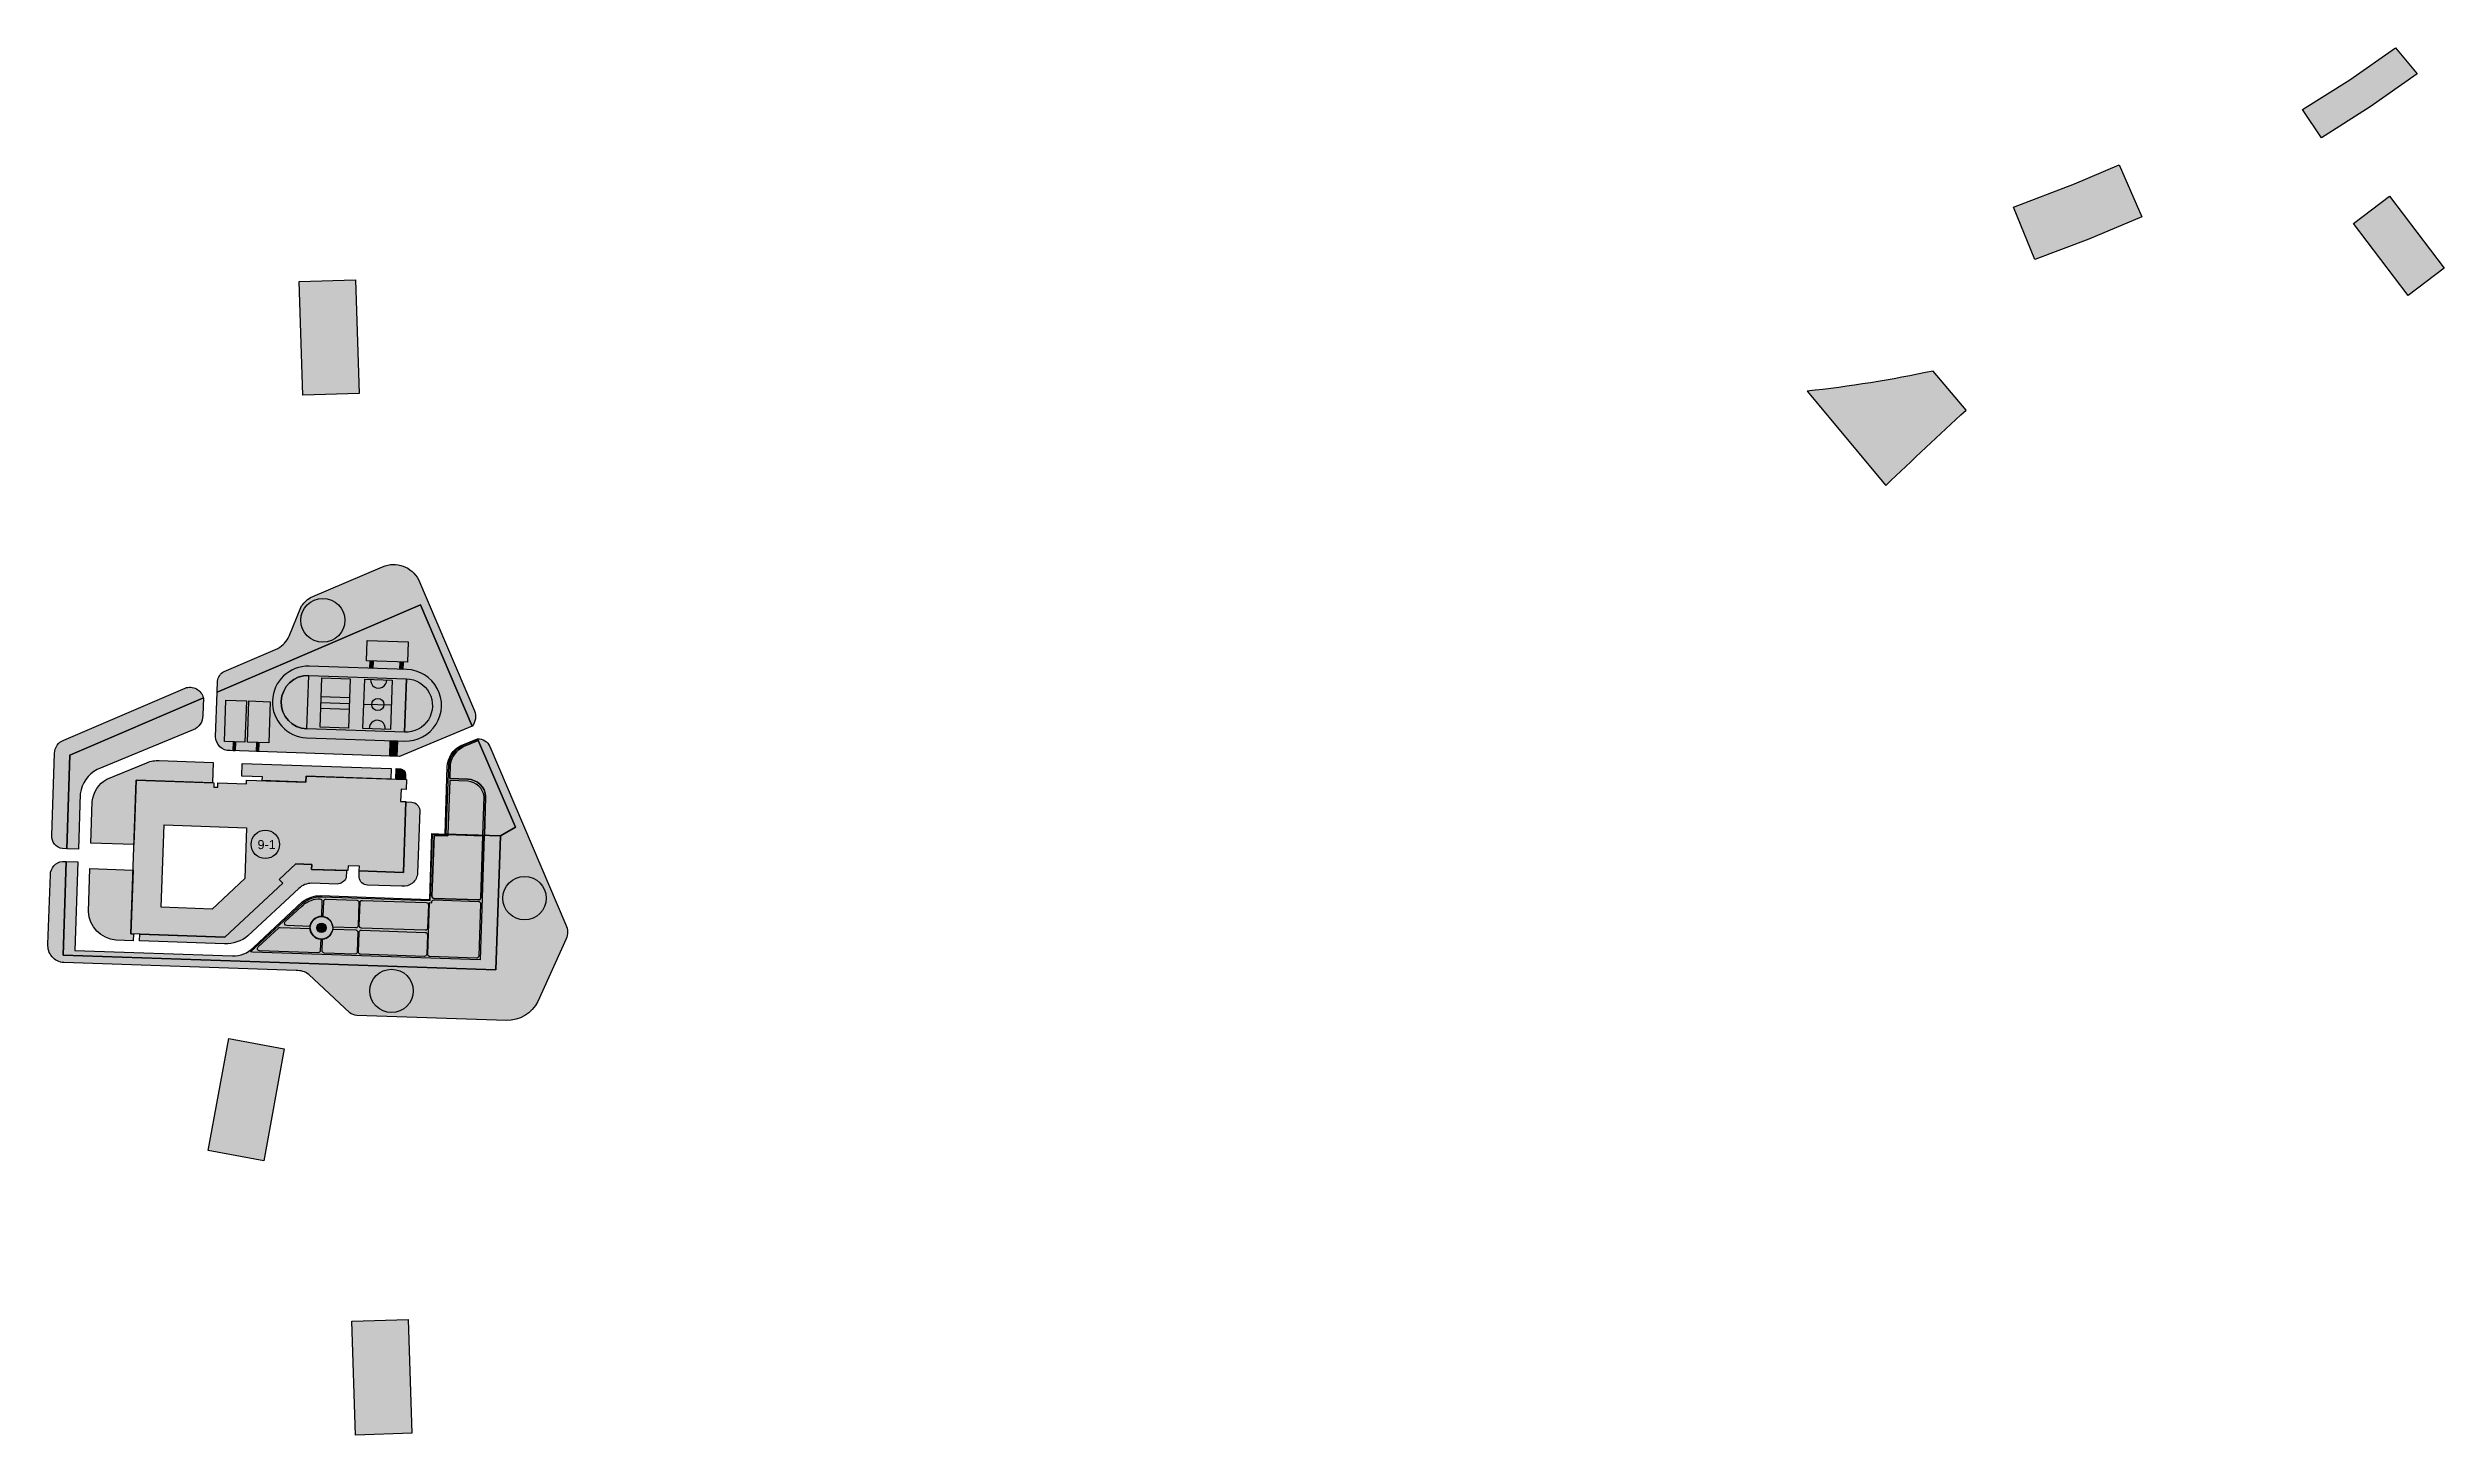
# Model space of a CAD drawing. Header units: millimetres. Extents: x 2242357 to 2245404, y 378014 to 382094.
# Drawn here: x 2243590 to 2244650, y 378014 to 378628 of the extents above; entities that cross this region are included whole.
import ezdxf

# ---------------------------------------------------------------- set-up
doc = ezdxf.new("R2010")
doc.units = ezdxf.units.MM
for name, color, linetype, transparency in [('подписи_мвд', 250, 'Continuous', 0.4), ('торговый_центр_здание', 250, 'Continuous', 0.4), ('торговый_центр_штриховка_здание', 240, 'Continuous', 0.4)]:
    doc.layers.add(name, color=color, linetype=linetype, transparency=transparency)
for name, color, linetype, true_color, transparency in [('школа_дорожки', 7, 'Continuous', 0x000000, 0.5), ('школа_дорожки_штриховки', 7, 'Continuous', 0xe5d73e, 0.5), ('школа_здание_штриховка', 7, 'Continuous', 0xae5b56, 0.5), ('школа_озеленение_штриховка', 7, 'Continuous', 0x4dd15e, 0.5), ('школа_розовая_площадка', 7, 'Continuous', 0x000000, 0.5), ('школа_розовая_площадка_штриховка', 7, 'Continuous', 0xd8749c, 0.5), ('школа_сад', 7, 'Continuous', 0x000000, 0.5), ('школа_сад_штриховка', 7, 'Continuous', 0x2d8650, 0.5), ('школа_штриховка_тропинки_площадки', 7, 'Continuous', 0xf4c085, 0.5)]:
    doc.layers.add(name, color=color, linetype=linetype, true_color=true_color, transparency=transparency)
for name, color, linetype, true_color in [('школа_контур_здания', 7, 'Continuous', 0x000000), ('школа_озеленение', 7, 'Continuous', 0x000000), ('школа_стадион', 7, 'Continuous', 0x000000), ('школа_стадион_дорожки_штриховка', 7, 'Continuous', 0x6d6b5f), ('школа_стадион_игра_штриховка', 7, 'Continuous', 0x3e738e), ('школа_стадион_озеленение_штриховка', 7, 'Continuous', 0x50ef34), ('школа_стадион_поле_штриховка', 7, 'Continuous', 0x419b31), ('школа_тропинки_площадки', 7, 'Continuous', 0x000000)]:
    doc.layers.add(name, color=color, linetype=linetype, true_color=true_color)
doc.styles.get("Standard").update_dxf_attribs({"font": 'arial.ttf'})

msp = doc.modelspace()

# ---------------------------------------------------------------- texts
at = {"layer": 'подписи_мвд', "insert": (2243682.700267798, 378277.1622309019), "char_height": 4, "attachment_point": 1}
msp.add_mtext_dynamic_manual_height_columns('9-1', width=36.1200985237956, gutter_width=12.5, heights=[0], dxfattribs=at)

# ---------------------------------------------------------------- hatches: boundary and pattern name
at = {"layer": 'торговый_центр_штриховка_здание'}
h = msp.add_hatch(color=256, dxfattribs=at)
h.dxf.hatch_style = 1
h.paths.add_polyline_path([(2244595.826634702, 378588.0716873586), (2244587.414137329, 378600.516564771), (2244608.339623284, 378613.7178076656), (2244628.596431995, 378627.814486732), (2244638.22446823, 378616.2723716569), (2244617.372872221, 378601.710353069)])
h = msp.add_hatch(color=256, dxfattribs=at)
h.dxf.hatch_style = 1
h.paths.add_polyline_path([(2244469.084386785, 378534.184971237), (2244459.538962945, 378557.3155514251), (2244486.585057044, 378567.6941784571), (2244506.349833869, 378576.0122494886), (2244516.359539056, 378553.103609152), (2244492.967356935, 378543.1212618789)])
h = msp.add_hatch(color=256, dxfattribs=at)
h.dxf.hatch_style = 1
h.paths.add_polyline_path([(2244610.003753766, 378550.073920535), (2244625.94528286, 378562.1514885915), (2244650.100418974, 378530.2684304048), (2244634.15888988, 378518.1908623484)])
h = msp.add_hatch(color=256, dxfattribs=at)
h.dxf.hatch_style = 1
h.paths.add_polyline_path([(2243727.744711561, 378474.8413736409), (2243702.736031686, 378474.0457135364), (2243701.13313906, 378524.4268100946), (2243726.108279991, 378525.2214031455)])
h = msp.add_hatch(color=256, dxfattribs=at)
h.dxf.hatch_style = 1
edge = h.paths.add_edge_path()
edge.add_arc((2245771.485976316, 377013.6910086211), 1972.326991639927, 132.5163057587025, 133.9289361690634, ccw=False)
edge.add_line((2244438.587392595, 378467.4637307024), (2244424.101043089, 378484.7912212777))
edge.add_arc((2244312.091307739, 379007.8104647064), 534.8787804820588, 276.02870436768353, 282.0878633319759, ccw=False)
edge.add_line((2244368.267856354, 378475.8898830444), (2244403.153277123, 378434.162545215))
h = msp.add_hatch(color=256, dxfattribs=at)
h.dxf.hatch_style = 1
h.paths.add_polyline_path([(2243685.488767233, 378135.1960113479), (2243660.875604024, 378139.6970491126), (2243669.943144549, 378189.2813597764), (2243694.523299238, 378184.7863583181)])
h = msp.add_hatch(color=256, dxfattribs=at)
h.dxf.hatch_style = 1
h.paths.add_polyline_path([(2243751.033586182, 378014.5784519381), (2243726.024906307, 378013.7827918336), (2243724.422013681, 378064.1638883918), (2243749.397154612, 378064.9584814427)])
at = {"layer": 'школа_дорожки_штриховки'}
h = msp.add_hatch(color=256, dxfattribs=at)
h.dxf.hatch_style = 1
edge = h.paths.add_edge_path()
edge.add_line((2243766.226253574, 378279.8287410578), (2243767.27619258, 378310.6722437174))
edge.add_arc((2243778.584223656, 378308.844119709), 11.45485068511808, 115.95700505604111, 170.8166759319917, ccw=False)
edge.add_line((2243773.570474855, 378319.1434365393), (2243780.1304564, 378321.87471087))
edge.add_line((2243780.1304564, 378321.87471087), (2243780.395630677, 378321.2532400124))
edge.add_line((2243780.395630677, 378321.2532400124), (2243773.838311432, 378318.5230741412))
edge.add_arc((2243778.54336208, 378308.9288420103), 10.68582199810089, 116.1235208703084, 170.7434327761716)
edge.add_line((2243767.996691542, 378310.6477173211), (2243767.783589209, 378304.3875228376))
edge.add_line((2243767.783589209, 378304.3875228376), (2243775.718992906, 378304.1173949612))
edge.add_arc((2243775.501650902, 378295.9731191638), 8.147175327184248, 2.7406115191815843, 88.471340492477, ccw=False)
edge.add_line((2243783.639507774, 378296.3626719255), (2243783.05717541, 378279.2558021947))
edge.add_line((2243783.05717541, 378279.2558021947), (2243782.411039874, 378279.2777971967))
edge.add_line((2243782.411039874, 378279.2777971967), (2243782.993372238, 378296.3846669276))
edge.add_arc((2243775.059509992, 378295.2542096912), 8.01399424108967, 8.109211684278199, 85.49310485613262)
edge.add_line((2243775.689242184, 378303.2434237365), (2243767.753838487, 378303.5135516128))
edge.add_line((2243767.753838487, 378303.5135516128), (2243766.946752536, 378279.8042146616))
edge.add_line((2243766.946752536, 378279.8042146616), (2243766.226253574, 378279.8287410578))
h = msp.add_hatch(color=256, dxfattribs=at)
h.dxf.hatch_style = 1
edge = h.paths.add_edge_path()
edge.add_line((2243711.320157453, 378252.0671196542), (2243759.14740731, 378250.43903948))
edge.add_line((2243759.14740731, 378250.43903948), (2243760.147992137, 378279.8326905399))
edge.add_line((2243760.147992137, 378279.8326905399), (2243766.939851612, 378279.6014898794))
edge.add_line((2243766.939851612, 378279.6014898794), (2243766.919039447, 378278.9901019374))
edge.add_line((2243766.919039447, 378278.9901019374), (2243760.8047134, 378279.1982387851))
edge.add_line((2243760.8047134, 378279.1982387851), (2243759.890713771, 378252.3481553074))
edge.add_arc((2243760.890134885, 378252.3141341647), 0.9999999998028002, 178.0503558834527, 268.0503559041322)
edge.add_line((2243760.856113742, 378251.3147130511), (2243780.435884902, 378250.6482010244))
edge.add_arc((2243780.469906045, 378251.6476221376), 0.9999999998067608, 268.0503558767865, 358.0503558834527)
edge.add_line((2243781.469327158, 378251.6136009948), (2243782.404138951, 378279.0750724145))
edge.add_line((2243782.404138951, 378279.0750724145), (2243783.050274487, 378279.0530774125))
edge.add_line((2243783.050274487, 378279.0530774125), (2243781.182427202, 378224.1823159982))
edge.add_line((2243781.182427202, 378224.1823159982), (2243680.553930039, 378227.6077954409))
edge.add_line((2243680.553930039, 378227.6077954409), (2243679.596164512, 378227.6403985923))
edge.add_line((2243679.596164512, 378227.6403985923), (2243702.803585695, 378249.2843196147))
edge.add_arc((2243710.627420379, 378239.7635980916), 12.32300805382037, 86.7774227764296, 129.4123084994112, ccw=False)
edge = h.paths.add_edge_path(flags=16)
edge.add_line((2243758.017020042, 378226.612335508), (2243758.795251427, 378249.4740271327))
edge.add_line((2243758.795251427, 378249.4740271327), (2243759.778501156, 378249.4405564775))
edge.add_line((2243759.778501156, 378249.4405564775), (2243759.788105512, 378249.7226985504))
edge.add_arc((2243760.787526625, 378249.6886774075), 0.9999999998107214, 88.05035585068879, 178.0503558701202, ccw=False)
edge.add_line((2243760.821547768, 378250.6880985209), (2243780.414539092, 378250.0211364685))
edge.add_arc((2243780.380517949, 378249.0217153552), 0.9999999999231087, -1.9496441298798004, 88.05035587701332, ccw=False)
edge.add_line((2243781.379939063, 378248.9876942122), (2243780.592103322, 378225.8438605146))
edge.add_arc((2243779.592682209, 378225.8778816573), 0.9999999998028002, 268.0503558770133, 358.05035588345265, ccw=False)
edge.add_line((2243779.558661066, 378224.878460544), (2243758.982420013, 378225.5788932517))
edge.add_arc((2243759.016441156, 378226.5783143652), 1.000000000155804, 178.0503558843604, 268.0503558774672, ccw=False)
edge = h.paths.add_edge_path(flags=16)
edge.add_line((2243728.667951693, 378237.2845815304), (2243756.873880142, 378236.3244277887))
edge.add_arc((2243756.839858999, 378235.3250066754), 0.9999999999231087, -1.9496441265466729, 88.05035587701332, ccw=False)
edge.add_line((2243757.839280112, 378235.2909855325), (2243757.544399164, 378226.6284239237))
edge.add_arc((2243756.544978051, 378226.6624450665), 0.9999999998028002, 268.0503558768999, 358.05035588345265, ccw=False)
edge.add_line((2243756.510956908, 378225.6630239533), (2243728.305028459, 378226.6231776949))
edge.add_arc((2243728.339049601, 378227.6225988084), 1.000000000139962, 178.0503558834527, 268.05035590413223, ccw=False)
edge.add_line((2243727.339628488, 378227.6566199511), (2243727.634509437, 378236.3191815598))
edge.add_arc((2243728.63393055, 378236.2851604171), 0.9999999998028002, 88.05035587701332, 178.0503558834527, ccw=False)
edge = h.paths.add_edge_path(flags=16)
edge.add_line((2243729.117280987, 378250.484290433), (2243757.323209435, 378249.5241366914))
edge.add_arc((2243757.289188292, 378248.5247155781), 0.9999999999231087, -1.9496441298798004, 88.05035587701332, ccw=False)
edge.add_line((2243758.288609406, 378248.4906944351), (2243757.938718527, 378238.2121352104))
edge.add_arc((2243756.939297413, 378238.2461563534), 1.000000000276113, 268.0503558774672, 358.0503558710279, ccw=False)
edge.add_line((2243756.90527627, 378237.2467352399), (2243728.699347822, 378238.2068889815))
edge.add_arc((2243728.733368964, 378239.206310095), 1.000000000139962, 178.0503558867858, 268.05035590413223, ccw=False)
edge.add_line((2243727.733947851, 378239.2403312377), (2243728.08383873, 378249.5188904625))
edge.add_arc((2243729.083259844, 378249.4848693195), 1.000000000276113, 88.05035587746721, 178.0503558710279, ccw=False)
edge = h.paths.add_edge_path(flags=16)
edge.add_line((2243711.272171148, 378228.2035698348), (2243711.446002085, 378233.3101093163))
edge.add_arc((2243710.999669611, 378238.3267865747), 5.036493164208861, 275.0842039777712, 353.0326864155925)
edge.add_line((2243715.998970865, 378237.7158443894), (2243726.156828095, 378237.3700623087))
edge.add_arc((2243726.122806952, 378236.3706411954), 0.9999999999231087, -1.9496441265466729, 88.05035587701332, ccw=False)
edge.add_line((2243727.122228066, 378236.3366200525), (2243726.827347117, 378227.6740584438))
edge.add_arc((2243725.827926004, 378227.7080795867), 0.9999999998107214, 268.0503558506888, 358.0503558701202, ccw=False)
edge.add_line((2243725.793904861, 378226.7086584733), (2243712.237571118, 378227.1701275785))
edge.add_arc((2243712.271592261, 378228.1695486918), 0.9999999999231087, 178.0503558734533, 268.0503558770133, ccw=False)
edge = h.paths.add_edge_path(flags=16)
edge.add_line((2243711.786117468, 378243.3014989449), (2243712.016381389, 378250.0658403462))
edge.add_arc((2243713.015802503, 378250.0318192034), 0.9999999998028002, 88.05035587701332, 178.0503558834527, ccw=False)
edge.add_line((2243713.049823646, 378251.0312403167), (2243726.606157388, 378250.5697712114))
edge.add_arc((2243726.572136245, 378249.5703500978), 1.000000000155804, -1.949644112306487, 88.05035587746721, ccw=False)
edge.add_line((2243727.571557359, 378249.5363289551), (2243727.221666479, 378239.2577697303))
edge.add_arc((2243726.222245366, 378239.2917908732), 0.9999999998047805, 268.0503558770133, 358.0503558801195, ccw=False)
edge.add_line((2243726.188224223, 378238.2923697599), (2243716.026520863, 378238.6382827661))
edge.add_arc((2243710.99966961, 378238.3267865751), 5.036493164227929, 3.545882882316584, 81.01650777059874)
edge = h.paths.add_edge_path(flags=16)
edge.add_line((2243694.981476338, 378241.0633478782), (2243702.08565048, 378247.6889088507))
edge.add_arc((2243710.446907995, 378239.4732252124), 11.72211947026893, 94.8413435305929, 135.5031419404679, ccw=False)
edge.add_line((2243709.457597784, 378251.1535227335), (2243710.257771553, 378251.1262841394))
edge.add_arc((2243710.22375041, 378250.1268630262), 0.9999999998649347, -1.9496441298798004, 88.05035587689991, ccw=False)
edge.add_line((2243711.223171523, 378250.0928418832), (2243710.994091412, 378243.3632766503))
edge.add_arc((2243710.99966961, 378238.3267865749), 5.036493164490779, 90.06345829485943, 172.5548288706259)
edge.add_line((2243706.00563754, 378238.9794021387), (2243695.629498232, 378239.3326147266))
edge.add_arc((2243695.663519374, 378240.3320358401), 1.000000000139962, 133.0035001051641, 268.05035590413223, ccw=False)
edge = h.paths.add_edge_path(flags=16)
edge.add_arc((2243710.99966961, 378238.3267865749), 2.048422809284821, 0, 360)
edge = h.paths.add_edge_path(flags=16)
edge.add_line((2243692.672170754, 378238.5099084617), (2243705.970395281, 378238.0572256132))
edge.add_arc((2243710.99966961, 378238.3267865747), 5.036493164273737, 183.0680253384229, 266.0372534558099)
edge.add_line((2243710.651608409, 378233.3023346848), (2243710.478961281, 378228.2305713718))
edge.add_arc((2243709.479540168, 378228.2645925145), 0.9999999998028002, 268.0503558770133, 358.05035588345265, ccw=False)
edge.add_line((2243709.445519025, 378227.2651714013), (2243683.632506039, 378228.1438682698))
edge.add_arc((2243683.666527181, 378229.1432893833), 1.000000000081788, 133.0035000765537, 268.0503559040188, ccw=False)
edge.add_line((2243682.984484146, 378229.8746014216), (2243691.956106575, 378238.2417993867))
edge.add_arc((2243692.63814961, 378237.5104873482), 0.9999999999270971, 88.05035585057527, 133.0035000720044, ccw=False)
at = {"layer": 'школа_здание_штриховка'}
h = msp.add_hatch(color=256, dxfattribs=at)
h.dxf.hatch_style = 1
h.paths.add_polyline_path([(2243626.678388776, 378235.6634368147), (2243628.993653126, 378303.6777325984), (2243663.414003733, 378302.5060346526), (2243663.349032425, 378300.5974069104), (2243665.110619335, 378300.537440997), (2243665.175590643, 378302.4460687392), (2243677.835550603, 378302.0151129581), (2243677.894607343, 378303.749991563), (2243704.141591292, 378302.8565219546), (2243704.229286994, 378305.4327121721), (2243748.635819305, 378303.9210761262), (2243748.489066863, 378299.6100073039), (2243746.203630939, 378299.6878054823), (2243746.019879094, 378294.2898247634), (2243748.305315019, 378294.212026585), (2243747.236645953, 378262.8183008684), (2243727.741860985, 378263.4819198931), (2243727.815326146, 378265.6400670732), (2243722.775138458, 378265.8116393395), (2243722.701673296, 378263.6534921594), (2243706.625953353, 378264.2007233091), (2243706.699418515, 378266.3588704892), (2243699.657588719, 378266.5985803516), (2243692.327866969, 378259.7548327972), (2243693.835156506, 378258.1422677577), (2243668.244677422, 378234.2484850736)])
h.paths.add_polyline_path([(2243640.103681209, 378247.41173543), (2243641.343694868, 378283.8389605925), (2243677.834653729, 378282.5967773845), (2243677.070071222, 378260.1360416295), (2243662.621264599, 378246.6452177817)], flags=16)
h = msp.add_hatch(color=256, dxfattribs=at)
h.dxf.hatch_style = 1
edge = h.paths.add_edge_path()
edge.add_arc((2243710.99966961, 378238.3267865749), 2.048422809284821, 0, 360)
at = {"layer": 'школа_озеленение_штриховка'}
h = msp.add_hatch(color=256, dxfattribs=at)
h.dxf.hatch_style = 1
edge = h.paths.add_edge_path()
edge.add_line((2243603.446597336, 378273.1290430246), (2243598.267597921, 378273.3053405599))
edge.add_line((2243598.267597921, 378273.3053405599), (2243599.679595587, 378314.784848892))
edge.add_line((2243599.679595587, 378314.784848892), (2243658.763997902, 378340.0929606286))
edge.add_line((2243658.763997902, 378340.0929606286), (2243658.498625462, 378332.2972548625))
edge.add_arc((2243651.733581699, 378332.2364143181), 6.765317338688112, -67.93927061695678, 0.5152682766587873, ccw=False)
edge.add_line((2243654.274561357, 378325.9664110428), (2243611.775708068, 378308.4395279975))
edge.add_arc((2243618.624771556, 378295.6839095085), 14.47810324919163, 118.2333452184391, 172.1748671327044)
edge.add_line((2243604.281485315, 378297.6551054691), (2243603.446597336, 378273.1290430246))
h = msp.add_hatch(color=256, dxfattribs=at)
h.dxf.hatch_style = 1
edge = h.paths.add_edge_path()
edge.add_line((2243608.898910183, 378275.8299732227), (2243609.525720989, 378294.2434626313))
edge.add_arc((2243622.279986043, 378292.8840131128), 12.82651082923936, 118.9952664273599, 173.9159377061202, ccw=False)
edge.add_line((2243616.062497037, 378304.1028459629), (2243633.738261551, 378311.3924792915))
edge.add_arc((2243638.600280508, 378300.027364642), 12.3614343561826, 87.01484802794198, 113.1613366768076, ccw=False)
edge.add_line((2243639.244028936, 378312.3720253219), (2243663.095033632, 378311.5557778374))
edge.add_line((2243663.095033632, 378311.5557778374), (2243662.787698443, 378302.5273546161))
edge.add_line((2243662.787698443, 378302.5273546161), (2243628.993653126, 378303.6777325984))
edge.add_line((2243628.993653126, 378303.6777325984), (2243628.023530548, 378275.1789549153))
edge.add_line((2243628.023530548, 378275.1789549153), (2243608.898910183, 378275.8299732227))
h = msp.add_hatch(color=256, dxfattribs=at)
h.dxf.hatch_style = 1
h.paths.add_polyline_path([(2243675.734425034, 378305.5146385079), (2243675.925203208, 378311.1190279766), (2243741.804587591, 378308.8764378231), (2243741.644004844, 378304.1590834241), (2243704.229286994, 378305.4327121721), (2243704.141591292, 378302.8565219546), (2243684.779007968, 378303.5156407232), (2243684.836508243, 378305.2047958709)])
h = msp.add_hatch(color=256, dxfattribs=at)
h.dxf.hatch_style = 1
edge = h.paths.add_edge_path()
edge.add_line((2243743.917873126, 378304.0816790181), (2243744.078455872, 378308.799033417))
edge.add_line((2243744.078455872, 378308.799033417), (2243745.92432133, 378308.7361985903))
edge.add_arc((2243745.70557259, 378306.2493189021), 2.496481843537324, -4.736952132228794, 84.97313656241607, ccw=False)
edge.add_line((2243748.193527286, 378306.0431562877), (2243748.121885413, 378303.9385708721))
edge.add_line((2243748.121885413, 378303.9385708721), (2243743.917873126, 378304.0816790181))
h = msp.add_hatch(color=256, dxfattribs=at)
h.dxf.hatch_style = 1
edge = h.paths.add_edge_path()
edge.add_line((2243748.299222569, 378294.0330519095), (2243750.943255455, 378293.9430467862))
edge.add_arc((2243750.656266835, 378290.1121176953), 3.84166372397865, 4.50797477207459, 85.71577039993889, ccw=False)
edge.add_line((2243754.486046002, 378290.4140642118), (2243753.538203113, 378262.5697851589))
edge.add_arc((2243747.163909408, 378263.0629742764), 6.393344644005368, 264.4026196597415, 355.5757498670042, ccw=False)
edge.add_line((2243746.540319219, 378256.7001139905), (2243731.352002813, 378257.2171371707))
edge.add_arc((2243731.519158861, 378261.1162726517), 3.902716828562626, 186.9630931644505, 267.54523140230935, ccw=False)
edge.add_line((2243727.645226725, 378260.6431463931), (2243727.741860985, 378263.4819198931))
edge.add_line((2243727.741860985, 378263.4819198931), (2243747.236645953, 378262.8183008684))
edge.add_line((2243747.236645953, 378262.8183008684), (2243748.299222569, 378294.0330519095))
h = msp.add_hatch(color=256, dxfattribs=at)
h.dxf.hatch_style = 1
edge = h.paths.add_edge_path()
edge.add_line((2243598.074729637, 378267.63955102), (2243603.253729051, 378267.4632534847))
edge.add_line((2243603.253729051, 378267.4632534847), (2243601.918281836, 378228.2325272033))
edge.add_line((2243601.918281836, 378228.2325272033), (2243671.605073574, 378225.8603296722))
edge.add_arc((2243672.059419692, 378238.1393074468), 12.28738074541695, 267.8809112081336, 316.0766450996783)
edge.add_line((2243680.909631853, 378229.6156069426), (2243702.51863239, 378249.7687940339))
edge.add_arc((2243710.327552002, 378240.2844335185), 12.28545155481022, 88.14650465906601, 129.4662309426415, ccw=False)
edge.add_line((2243710.724912087, 378252.5634572937), (2243758.900843781, 378250.9235076939))
edge.add_line((2243758.900843781, 378250.9235076939), (2243759.892142293, 378280.0443595813))
edge.add_line((2243759.892142293, 378280.0443595813), (2243765.656133983, 378279.8481484124))
edge.add_line((2243765.656133983, 378279.8481484124), (2243790.139878503, 378279.0147009707))
edge.add_line((2243790.139878503, 378279.0147009707), (2243788.120601374, 378219.6954651768))
edge.add_line((2243788.120601374, 378219.6954651768), (2243596.664527616, 378226.2127924084))
edge.add_line((2243596.664527616, 378226.2127924084), (2243598.074729637, 378267.63955102))
edge = h.paths.add_edge_path(flags=16)
edge.add_line((2243711.320157453, 378252.0671196542), (2243759.14740731, 378250.43903948))
edge.add_line((2243759.14740731, 378250.43903948), (2243760.147992137, 378279.8326905399))
edge.add_line((2243760.147992137, 378279.8326905399), (2243766.939851612, 378279.6014898794))
edge.add_line((2243766.939851612, 378279.6014898794), (2243766.919039447, 378278.9901019374))
edge.add_line((2243766.919039447, 378278.9901019374), (2243760.8047134, 378279.1982387851))
edge.add_line((2243760.8047134, 378279.1982387851), (2243759.890713771, 378252.3481553074))
edge.add_arc((2243760.890134885, 378252.3141341647), 0.9999999998028002, 178.0503558834527, 268.0503559041322)
edge.add_line((2243760.856113742, 378251.3147130511), (2243780.435884902, 378250.6482010244))
edge.add_arc((2243780.469906045, 378251.6476221376), 0.9999999998067608, 268.0503558767865, 358.0503558834527)
edge.add_line((2243781.469327158, 378251.6136009948), (2243782.404138951, 378279.0750724145))
edge.add_line((2243782.404138951, 378279.0750724145), (2243783.050274487, 378279.0530774125))
edge.add_line((2243783.050274487, 378279.0530774125), (2243781.182427202, 378224.1823159982))
edge.add_line((2243781.182427202, 378224.1823159982), (2243680.553930039, 378227.6077954409))
edge.add_line((2243680.553930039, 378227.6077954409), (2243679.596164512, 378227.6403985923))
edge.add_line((2243679.596164512, 378227.6403985923), (2243702.803585695, 378249.2843196147))
edge.add_arc((2243710.627420379, 378239.7635980916), 12.32300805382037, 86.7774227764296, 129.4123084994112, ccw=False)
edge = h.paths.add_edge_path(flags=0)
edge.add_line((2243782.404138951, 378279.0750724145), (2243781.469327158, 378251.6136009948))
edge.add_arc((2243780.469906045, 378251.6476221376), 0.9999999998028002, 268.0503558768999, 358.05035588345265, ccw=False)
edge.add_line((2243780.435884902, 378250.6482010243), (2243760.856113742, 378251.3147130511))
edge.add_arc((2243760.890134885, 378252.3141341647), 1.000000000139962, 178.0503558834527, 268.05035590413223, ccw=False)
edge.add_line((2243759.890713771, 378252.3481553074), (2243760.8047134, 378279.1982387851))
edge.add_line((2243760.8047134, 378279.1982387851), (2243766.919039447, 378278.9901019374))
edge.add_line((2243766.919039447, 378278.9901019374), (2243766.939851612, 378279.6014898794))
edge.add_line((2243766.939851612, 378279.6014898794), (2243782.404138951, 378279.0750724145))
h = msp.add_hatch(color=256, dxfattribs=at)
h.dxf.hatch_style = 1
edge = h.paths.add_edge_path()
edge.add_line((2243722.073715487, 378263.6748683762), (2243721.964940798, 378260.4794519099))
edge.add_arc((2243717.589199056, 378262.465813035), 4.805491266124902, 274.2473315010768, 335.58440087935236, ccw=False)
edge.add_line((2243717.945103562, 378257.6735193991), (2243706.673260868, 378258.0572224903))
edge.add_arc((2243706.680302245, 378250.0058753506), 8.051350218805883, 90.05010851911895, 134.9688388262582)
edge.add_line((2243700.990235062, 378255.7021351591), (2243678.479007312, 378234.7590373992))
edge.add_arc((2243668.354642885, 378247.488423127), 16.26468616499927, 269.31259176351904, 308.4971157879816, ccw=False)
edge.add_line((2243668.159511392, 378231.2249075246), (2243630.508483103, 378232.5065804805))
edge.add_line((2243630.508483103, 378232.5065804805), (2243630.611387693, 378235.5295541938))
edge.add_line((2243630.611387693, 378235.5295541938), (2243668.244677422, 378234.2484850736))
edge.add_line((2243668.244677422, 378234.2484850736), (2243693.835156506, 378258.1422677577))
edge.add_line((2243693.835156506, 378258.1422677577), (2243692.327866969, 378259.7548327972))
edge.add_line((2243692.327866969, 378259.7548327972), (2243699.657588719, 378266.5985803516))
edge.add_line((2243699.657588719, 378266.5985803516), (2243706.699418515, 378266.3588704892))
edge.add_line((2243706.699418515, 378266.3588704892), (2243706.625953353, 378264.2007233091))
edge.add_line((2243706.625953353, 378264.2007233091), (2243722.073715487, 378263.6748683762))
h = msp.add_hatch(color=256, dxfattribs=at)
h.dxf.hatch_style = 1
edge = h.paths.add_edge_path()
edge.add_line((2243627.639305974, 378263.8917929083), (2243626.678388776, 378235.6634368147))
edge.add_line((2243626.678388776, 378235.6634368147), (2243627.828543081, 378235.6242845861))
edge.add_line((2243627.828543081, 378235.6242845861), (2243627.725638491, 378232.6013108728))
edge.add_line((2243627.725638491, 378232.6013108728), (2243620.089341014, 378232.8612569195))
edge.add_arc((2243621.253888937, 378246.2166464713), 13.40606586381325, 183.0378796945367, 265.01659299819835, ccw=False)
edge.add_line((2243607.866662404, 378245.5061764049), (2243608.514685609, 378264.5428112157))
edge.add_line((2243608.514685609, 378264.5428112157), (2243627.639305974, 378263.8917929083))
h = msp.add_hatch(color=256, dxfattribs=at)
h.dxf.hatch_style = 1
edge = h.paths.add_edge_path()
edge.add_line((2243694.981476338, 378241.0633478782), (2243702.08565048, 378247.6889088507))
edge.add_arc((2243710.446907995, 378239.4732252124), 11.72211947026893, 94.8413435305929, 135.5031419404679, ccw=False)
edge.add_line((2243709.457597784, 378251.1535227335), (2243710.257771553, 378251.1262841394))
edge.add_arc((2243710.22375041, 378250.1268630262), 0.9999999998649347, -1.9496441298798004, 88.05035587689991, ccw=False)
edge.add_line((2243711.223171523, 378250.0928418832), (2243710.994091412, 378243.3632766503))
edge.add_arc((2243710.99966961, 378238.3267865749), 5.036493164490779, 90.06345829485943, 172.5548288706259)
edge.add_line((2243706.00563754, 378238.9794021387), (2243695.629498232, 378239.3326147266))
edge.add_arc((2243695.663519374, 378240.3320358401), 1.000000000139962, 133.0035001051641, 268.05035590413223, ccw=False)
h = msp.add_hatch(color=256, dxfattribs=at)
h.dxf.hatch_style = 1
edge = h.paths.add_edge_path()
edge.add_line((2243711.786117468, 378243.3014989449), (2243712.016381389, 378250.0658403462))
edge.add_arc((2243713.015802503, 378250.0318192034), 0.9999999998028002, 88.05035587701332, 178.0503558834527, ccw=False)
edge.add_line((2243713.049823646, 378251.0312403167), (2243726.606157388, 378250.5697712114))
edge.add_arc((2243726.572136245, 378249.5703500978), 1.000000000155804, -1.949644112306487, 88.05035587746721, ccw=False)
edge.add_line((2243727.571557359, 378249.5363289551), (2243727.221666479, 378239.2577697303))
edge.add_arc((2243726.222245366, 378239.2917908732), 0.9999999998047805, 268.0503558770133, 358.0503558801195, ccw=False)
edge.add_line((2243726.188224223, 378238.2923697599), (2243716.026520863, 378238.6382827661))
edge.add_arc((2243710.99966961, 378238.3267865751), 5.036493164227929, 3.545882882316584, 81.01650777059874)
h = msp.add_hatch(color=256, dxfattribs=at)
h.dxf.hatch_style = 1
edge = h.paths.add_edge_path()
edge.add_line((2243729.117280987, 378250.484290433), (2243757.323209435, 378249.5241366914))
edge.add_arc((2243757.289188292, 378248.5247155781), 0.9999999999231087, -1.9496441298798004, 88.05035587701332, ccw=False)
edge.add_line((2243758.288609406, 378248.4906944351), (2243757.938718527, 378238.2121352104))
edge.add_arc((2243756.939297413, 378238.2461563534), 1.000000000276113, 268.0503558774672, 358.0503558710279, ccw=False)
edge.add_line((2243756.90527627, 378237.2467352399), (2243728.699347822, 378238.2068889815))
edge.add_arc((2243728.733368964, 378239.206310095), 1.000000000139962, 178.0503558867858, 268.05035590413223, ccw=False)
edge.add_line((2243727.733947851, 378239.2403312377), (2243728.08383873, 378249.5188904625))
edge.add_arc((2243729.083259844, 378249.4848693195), 1.000000000276113, 88.05035587746721, 178.0503558710279, ccw=False)
h = msp.add_hatch(color=256, dxfattribs=at)
h.dxf.hatch_style = 1
edge = h.paths.add_edge_path()
edge.add_line((2243758.017020042, 378226.612335508), (2243758.795251427, 378249.4740271327))
edge.add_line((2243758.795251427, 378249.4740271327), (2243759.778501156, 378249.4405564775))
edge.add_line((2243759.778501156, 378249.4405564775), (2243759.788105512, 378249.7226985504))
edge.add_arc((2243760.787526625, 378249.6886774075), 0.9999999998107214, 88.05035585068879, 178.0503558701202, ccw=False)
edge.add_line((2243760.821547768, 378250.6880985209), (2243780.414539092, 378250.0211364685))
edge.add_arc((2243780.380517949, 378249.0217153552), 0.9999999999231087, -1.9496441298798004, 88.05035587701332, ccw=False)
edge.add_line((2243781.379939063, 378248.9876942122), (2243780.592103322, 378225.8438605146))
edge.add_arc((2243779.592682209, 378225.8778816573), 0.9999999998028002, 268.0503558770133, 358.05035588345265, ccw=False)
edge.add_line((2243779.558661066, 378224.878460544), (2243758.982420013, 378225.5788932517))
edge.add_arc((2243759.016441156, 378226.5783143652), 1.000000000155804, 178.0503558843604, 268.0503558774672, ccw=False)
h = msp.add_hatch(color=256, dxfattribs=at)
h.dxf.hatch_style = 1
edge = h.paths.add_edge_path()
edge.add_line((2243692.672170754, 378238.5099084617), (2243705.970395281, 378238.0572256132))
edge.add_arc((2243710.99966961, 378238.3267865747), 5.036493164273737, 183.0680253384229, 266.0372534558099)
edge.add_line((2243710.651608409, 378233.3023346848), (2243710.478961281, 378228.2305713718))
edge.add_arc((2243709.479540168, 378228.2645925145), 0.9999999998028002, 268.0503558770133, 358.05035588345265, ccw=False)
edge.add_line((2243709.445519025, 378227.2651714013), (2243683.632506039, 378228.1438682698))
edge.add_arc((2243683.666527181, 378229.1432893833), 1.000000000081788, 133.0035000765537, 268.0503559040188, ccw=False)
edge.add_line((2243682.984484146, 378229.8746014216), (2243691.956106575, 378238.2417993867))
edge.add_arc((2243692.63814961, 378237.5104873482), 0.9999999999270971, 88.05035585057527, 133.0035000720044, ccw=False)
h = msp.add_hatch(color=256, dxfattribs=at)
h.dxf.hatch_style = 1
edge = h.paths.add_edge_path()
edge.add_line((2243711.272171148, 378228.2035698348), (2243711.446002085, 378233.3101093163))
edge.add_arc((2243710.999669611, 378238.3267865747), 5.036493164208861, 275.0842039777712, 353.0326864155925)
edge.add_line((2243715.998970865, 378237.7158443894), (2243726.156828095, 378237.3700623087))
edge.add_arc((2243726.122806952, 378236.3706411954), 0.9999999999231087, -1.9496441265466729, 88.05035587701332, ccw=False)
edge.add_line((2243727.122228066, 378236.3366200525), (2243726.827347117, 378227.6740584438))
edge.add_arc((2243725.827926004, 378227.7080795867), 0.9999999998107214, 268.0503558506888, 358.0503558701202, ccw=False)
edge.add_line((2243725.793904861, 378226.7086584733), (2243712.237571118, 378227.1701275785))
edge.add_arc((2243712.271592261, 378228.1695486918), 0.9999999999231087, 178.0503558734533, 268.0503558770133, ccw=False)
h = msp.add_hatch(color=256, dxfattribs=at)
h.dxf.hatch_style = 1
edge = h.paths.add_edge_path()
edge.add_line((2243728.667951693, 378237.2845815304), (2243756.873880142, 378236.3244277887))
edge.add_arc((2243756.839858999, 378235.3250066754), 0.9999999999231087, -1.9496441265466729, 88.05035587701332, ccw=False)
edge.add_line((2243757.839280112, 378235.2909855325), (2243757.544399164, 378226.6284239237))
edge.add_arc((2243756.544978051, 378226.6624450665), 0.9999999998028002, 268.0503558768999, 358.05035588345265, ccw=False)
edge.add_line((2243756.510956908, 378225.6630239533), (2243728.305028459, 378226.6231776949))
edge.add_arc((2243728.339049601, 378227.6225988084), 1.000000000139962, 178.0503558834527, 268.05035590413223, ccw=False)
edge.add_line((2243727.339628488, 378227.6566199511), (2243727.634509437, 378236.3191815598))
edge.add_arc((2243728.63393055, 378236.2851604171), 0.9999999998028002, 88.05035587701332, 178.0503558834527, ccw=False)
at = {"layer": 'школа_розовая_площадка_штриховка'}
h = msp.add_hatch(color=256, dxfattribs=at)
h.dxf.hatch_style = 1
edge = h.paths.add_edge_path()
edge.add_line((2243767.783589209, 378304.3875228376), (2243767.996691542, 378310.6477173211))
edge.add_arc((2243778.543362082, 378308.928842009), 10.68582199987011, 116.12352087625209, 170.7434327710014, ccw=False)
edge.add_line((2243773.838311432, 378318.5230741412), (2243780.395630677, 378321.2532400124))
edge.add_line((2243780.395630677, 378321.2532400124), (2243796.775322767, 378282.8652734137))
edge.add_line((2243796.775322767, 378282.8652734137), (2243790.139878503, 378279.0147009707))
edge.add_line((2243790.139878503, 378279.0147009707), (2243783.05717541, 378279.2558021947))
edge.add_line((2243783.05717541, 378279.2558021947), (2243783.639507774, 378296.3626719255))
edge.add_arc((2243775.501650903, 378295.9731191643), 8.147175326753382, 2.740611515658286, 88.47134049565237)
edge.add_line((2243775.718992906, 378304.1173949612), (2243767.783589209, 378304.3875228376))
h = msp.add_hatch(color=256, dxfattribs=at)
h.dxf.hatch_style = 1
edge = h.paths.add_edge_path()
edge.add_line((2243766.946752536, 378279.8042146616), (2243782.411039874, 378279.2777971967))
edge.add_line((2243782.411039874, 378279.2777971967), (2243782.993372238, 378296.3846669274))
edge.add_arc((2243775.059509993, 378295.2542096918), 8.013994240521923, 8.109211679391915, 85.49310485912454)
edge.add_line((2243775.689242184, 378303.2434237365), (2243767.753838487, 378303.5135516128))
edge.add_line((2243767.753838487, 378303.5135516128), (2243766.946752536, 378279.8042146616))
at = {"layer": 'школа_сад_штриховка'}
h = msp.add_hatch(color=256, dxfattribs=at)
h.dxf.hatch_style = 1
edge = h.paths.add_edge_path()
edge.add_line((2243782.404138951, 378279.0750724145), (2243781.469327158, 378251.6136009948))
edge.add_arc((2243780.469906045, 378251.6476221376), 0.9999999998028002, 268.0503558768999, 358.05035588345265, ccw=False)
edge.add_line((2243780.435884902, 378250.6482010243), (2243760.856113742, 378251.3147130511))
edge.add_arc((2243760.890134885, 378252.3141341647), 1.000000000139962, 178.0503558834527, 268.05035590413223, ccw=False)
edge.add_line((2243759.890713771, 378252.3481553074), (2243760.8047134, 378279.1982387851))
edge.add_line((2243760.8047134, 378279.1982387851), (2243766.919039447, 378278.9901019374))
edge.add_line((2243766.919039447, 378278.9901019374), (2243766.939851612, 378279.6014898794))
edge.add_line((2243766.939851612, 378279.6014898794), (2243782.404138951, 378279.0750724145))
at = {"layer": 'школа_стадион_дорожки_штриховка'}
h = msp.add_hatch(color=256, dxfattribs=at)
h.dxf.hatch_style = 1
h.paths.add_polyline_path([(2243731.1728815, 378365.536832572), (2243749.375395396, 378364.9172035513), (2243749.066859506, 378355.8535079489), (2243730.86434561, 378356.4731369696)])
h = msp.add_hatch(color=256, dxfattribs=at)
h.dxf.hatch_style = 1
edge = h.paths.add_edge_path()
edge.add_arc((2243748.263283913, 378336.8182445784), 15.83884499440259, 267.7515851831714, 448.3491265716008)
edge.add_line((2243748.719588212, 378352.6505153298), (2243705.496260617, 378354.121874083))
edge.add_arc((2243705.121731546, 378338.2868196333), 15.83948299186033, 88.64509875673404, 267.4556129980807)
edge.add_line((2243704.418564052, 378322.4629523145), (2243747.641891648, 378320.9915935616))
edge = h.paths.add_edge_path(flags=16)
edge.add_line((2243747.774235684, 378324.8793938078), (2243704.550908072, 378326.3507525618))
edge.add_arc((2243705.029990792, 378338.178771211), 11.83771706952345, 88.42015531366678, 267.6805564410357, ccw=False)
edge.add_line((2243705.356356623, 378350.0119884726), (2243748.579684218, 378348.5406297194))
edge.add_arc((2243748.25920402, 378336.7072121057), 11.83775654319411, -92.34794644731062, 88.44865820202949, ccw=False)
h = msp.add_hatch(color=256, dxfattribs=at)
h.dxf.hatch_style = 1
h.paths.add_polyline_path([(2243732.480510711, 378356.4181213379), (2243733.886805702, 378356.370249863), (2243733.777497368, 378353.1591567829), (2243732.371202378, 378353.2070282578)])
h = msp.add_hatch(color=256, dxfattribs=at)
h.dxf.hatch_style = 1
h.paths.add_polyline_path([(2243745.832876783, 378355.9635954653), (2243747.16811339, 378355.918142878), (2243747.058805056, 378352.7070497979), (2243745.723568449, 378352.7525023851)])
h = msp.add_hatch(color=256, dxfattribs=at)
h.dxf.hatch_style = 1
h.paths.add_polyline_path([(2243668.097071212, 378320.8586116415), (2243668.717389335, 378339.081368914), (2243677.774854488, 378338.7730451135), (2243677.154536366, 378320.5502878409)])
h = msp.add_hatch(color=256, dxfattribs=at)
h.dxf.hatch_style = 1
h.paths.add_polyline_path([(2243678.906831068, 378338.7345116701), (2243688.304715455, 378338.41459971), (2243687.684397332, 378320.1918424374), (2243678.286512945, 378320.5117543975)])
h = msp.add_hatch(color=256, dxfattribs=at)
h.dxf.hatch_style = 1
h.paths.add_polyline_path([(2243672.09286591, 378320.7225913989), (2243672.943913996, 378320.6936209998), (2243672.807211873, 378316.6777950727), (2243671.956163788, 378316.7067654718)])
h = msp.add_hatch(color=256, dxfattribs=at)
h.dxf.hatch_style = 1
h.paths.add_polyline_path([(2243682.312510096, 378316.3542266545), (2243682.449212219, 378320.3700525815), (2243683.22920192, 378320.3435010701), (2243683.092499797, 378316.3276751431)])
h = msp.add_hatch(color=256, dxfattribs=at)
h.dxf.hatch_style = 1
h.paths.add_polyline_path([(2243741.196774976, 378314.3497563053), (2243741.430066888, 378321.203049348), (2243744.581423583, 378321.0957744917), (2243744.348131671, 378314.242481449)])
at = {"layer": 'школа_стадион_игра_штриховка'}
h = msp.add_hatch(color=256, dxfattribs=at)
h.dxf.hatch_style = 1
edge = h.paths.add_edge_path()
edge.add_line((2243704.550908111, 378326.3507525602), (2243705.356356623, 378350.0119884726))
edge.add_arc((2243705.029990793, 378338.1787712108), 11.83771706956639, 88.42015531819612, 267.6805566237671)
h = msp.add_hatch(color=256, dxfattribs=at)
h.dxf.hatch_style = 1
edge = h.paths.add_edge_path()
edge.add_arc((2243748.259204021, 378336.7072121056), 11.8377565431689, -92.34794636837682, 88.44865820653558, ccw=False)
edge.add_line((2243747.774235684, 378324.8793938078), (2243748.579684217, 378348.5406297194))
at = {"layer": 'школа_стадион_озеленение_штриховка'}
h = msp.add_hatch(color=256, dxfattribs=at)
h.dxf.hatch_style = 1
edge = h.paths.add_edge_path()
edge.add_arc((2243670.378777553, 378322.9817287929), 6.230163834070805, 180.836640883767, 271.6800654926664, ccw=False)
edge.add_line((2243664.149277912, 378322.8907583133), (2243664.823204766, 378342.6883509234))
edge.add_line((2243664.823204766, 378342.6883509234), (2243754.804010008, 378381.2305749955))
edge.add_line((2243754.804010008, 378381.2305749955), (2243777.697382865, 378327.5769392804))
edge.add_line((2243777.697382865, 378327.5769392804), (2243745.570692714, 378314.2008644335))
edge.add_line((2243745.570692714, 378314.2008644335), (2243670.561436441, 378316.7542431743))
edge = h.paths.add_edge_path(flags=16)
edge.add_arc((2243748.263283913, 378336.8182445784), 15.83884499440259, 267.7515851831714, 448.3491265716008)
edge.add_line((2243748.719588212, 378352.6505153298), (2243705.496260617, 378354.121874083))
edge.add_arc((2243705.121731546, 378338.2868196333), 15.83948299186033, 88.64509875673404, 267.4556129980807)
edge.add_line((2243704.418564052, 378322.4629523145), (2243747.641891648, 378320.9915935616))
h.paths.add_polyline_path([(2243678.906831068, 378338.7345116701), (2243688.304715455, 378338.41459971), (2243687.684397332, 378320.1918424374), (2243678.286512945, 378320.5117543975)], flags=16)
h.paths.add_polyline_path([(2243668.097071212, 378320.8586116415), (2243668.717389335, 378339.081368914), (2243677.774854488, 378338.7730451135), (2243677.154536366, 378320.5502878409)], flags=16)
h.paths.add_polyline_path([(2243672.09286591, 378320.7225913989), (2243672.943913996, 378320.6936209998), (2243672.807211873, 378316.6777950727), (2243671.956163788, 378316.7067654718)], flags=16)
h.paths.add_polyline_path([(2243682.312510096, 378316.3542266545), (2243682.449212219, 378320.3700525815), (2243683.22920192, 378320.3435010701), (2243683.092499797, 378316.3276751431)], flags=17)
h.paths.add_polyline_path([(2243741.196774976, 378314.3497563053), (2243741.430066888, 378321.203049348), (2243744.581423583, 378321.0957744917), (2243744.348131671, 378314.242481449)], flags=17)
h.paths.add_polyline_path([(2243731.1728815, 378365.536832572), (2243749.375395396, 378364.9172035513), (2243749.066859506, 378355.8535079489), (2243730.86434561, 378356.4731369696)], flags=16)
h.paths.add_polyline_path([(2243745.832876783, 378355.9635954653), (2243747.16811339, 378355.918142878), (2243747.058805056, 378352.7070497979), (2243745.723568449, 378352.7525023851)], flags=16)
h.paths.add_polyline_path([(2243732.480510711, 378356.4181213379), (2243733.886805702, 378356.370249863), (2243733.777497368, 378353.1591567829), (2243732.371202378, 378353.2070282578)], flags=16)
at = {"layer": 'школа_стадион_поле_штриховка'}
h = msp.add_hatch(color=256, dxfattribs=at)
h.dxf.hatch_style = 1
h.paths.add_polyline_path([(2243705.356356625, 378350.0119884725), (2243748.579684217, 378348.5406297193), (2243747.69209095, 378324.8830477486), (2243704.550908111, 378326.3507525605)])
at = {"layer": 'школа_штриховка_тропинки_площадки'}
h = msp.add_hatch(color=256, dxfattribs=at)
h.dxf.hatch_style = 1
edge = h.paths.add_edge_path()
edge.add_line((2243664.823204766, 378342.6883509234), (2243664.98905764, 378347.5605230519))
edge.add_arc((2243670.721794383, 378346.7622977699), 5.788042343140623, 118.68282880223879, 172.073111405082, ccw=False)
edge.add_line((2243667.943762104, 378351.8400896939), (2243691.747975009, 378362.036345497))
edge.add_arc((2243685.952512612, 378372.4241556466), 11.89512438345643, 299.1575815996043, 335.1834735250258)
edge.add_line((2243696.749199023, 378367.431606534), (2243701.798285429, 378380.1480434026))
edge.add_arc((2243713.236279895, 378373.0787864205), 13.44626757458422, 121.90135051830629, 148.2818454535942, ccw=False)
edge.add_line((2243706.130487577, 378384.4941194082), (2243738.068494659, 378398.1743906845))
edge.add_arc((2243742.903246675, 378386.7273161446), 12.4261958208204, 27.406326657265822, 112.89710498070869, ccw=False)
edge.add_line((2243753.93478299, 378392.4470669351), (2243778.722135087, 378334.3546413194))
edge.add_arc((2243771.971091585, 378331.9090433721), 7.18035776799046, -37.108553735609576, 19.913162713050212, ccw=False)
edge.add_line((2243777.697382865, 378327.5769392804), (2243754.804010008, 378381.2305749955))
edge.add_line((2243754.804010008, 378381.2305749955), (2243664.823204766, 378342.6883509234))
h = msp.add_hatch(color=256, dxfattribs=at)
h.dxf.hatch_style = 1
edge = h.paths.add_edge_path()
edge.add_line((2243598.267597921, 378273.3053405599), (2243596.439910189, 378273.3675566014))
edge.add_arc((2243597.239879109, 378278.9167157527), 5.606524552632646, 177.1770521002279, 261.7967341652445, ccw=False)
edge.add_line((2243591.640158118, 378279.1928359887), (2243592.878215078, 378315.5625802335))
edge.add_arc((2243599.334540586, 378315.4295750046), 6.457695367435289, 111.62480939095289, 178.8198301822856, ccw=False)
edge.add_line((2243596.954704733, 378321.4327583911), (2243650.680305021, 378344.4454900414))
edge.add_arc((2243652.743501977, 378338.5943978418), 6.204197096196121, 13.977459951158096, 109.42353733710189, ccw=False)
edge.add_line((2243658.763997902, 378340.0929606286), (2243599.679595587, 378314.784848892))
edge.add_line((2243599.679595587, 378314.784848892), (2243598.267597921, 378273.3053405599))
h = msp.add_hatch(color=256, dxfattribs=at)
h.dxf.hatch_style = 1
edge = h.paths.add_edge_path()
edge.add_arc((2243780.1068116, 378316.1876738176), 5.856660120064606, 23.871120317630925, 90.47590166670142, ccw=False)
edge.add_line((2243785.462481586, 378318.5577511914), (2243819.148293768, 378239.6106119079))
edge.add_arc((2243812.8168058, 378236.4352404458), 7.083129520658059, -24.631806411946116, 26.634706626071022, ccw=False)
edge.add_line((2243819.255405103, 378233.4830949848), (2243806.725086284, 378205.7763209706))
edge.add_arc((2243793.111280621, 378212.5109229409), 15.18850118793179, 268.7778429039731, 333.6788969511584, ccw=False)
edge.add_line((2243792.787324353, 378197.3258769853), (2243726.666671969, 378199.5766801063))
edge.add_arc((2243726.878369736, 378205.3741784712), 5.801362187931995, 234.1135745195709, 267.908752865461, ccw=False)
edge.add_line((2243723.477724782, 378200.6740277148), (2243705.334158376, 378217.729163771))
edge.add_arc((2243700.087528543, 378210.525385114), 8.911876993721773, 53.93353645666103, 91.48966501788911)
edge.add_line((2243699.855849772, 378219.4342501653), (2243597.062461267, 378222.9334243466))
edge.add_arc((2243597.527287065, 378230.4725696138), 7.553461086349254, 174.7906668856975, 266.47189623764467, ccw=False)
edge.add_line((2243590.005024629, 378231.1583846188), (2243591.049635188, 378261.8453563253))
edge.add_arc((2243597.119655259, 378261.6729875224), 6.072466933932258, 97.17629630028199, 178.3734235627398, ccw=False)
edge.add_line((2243596.361065824, 378267.6978855905), (2243598.074729637, 378267.63955102))
edge.add_line((2243598.074729637, 378267.63955102), (2243596.664527616, 378226.2127924084))
edge.add_line((2243596.664527616, 378226.2127924084), (2243788.120601374, 378219.6954651768))
edge.add_line((2243788.120601374, 378219.6954651768), (2243790.139878503, 378279.0147009707))
edge.add_line((2243790.139878503, 378279.0147009707), (2243796.775322767, 378282.8652734137))
edge.add_line((2243796.775322767, 378282.8652734137), (2243780.058166442, 378322.0441319119))

# ---------------------------------------------------------------- linework, layer by layer
at = {"layer": 'подписи_мвд'}
msp.add_circle((2243686.14798482, 378275.2600222453), 6.278003119256351, dxfattribs=at)
at = {"layer": 'торговый_центр_здание'}
for points in [[(2244595.826634702, 378588.0716873586), (2244587.414137329, 378600.516564771), (2244608.339623284, 378613.7178076656), (2244628.596431995, 378627.814486732), (2244638.22446823, 378616.2723716569), (2244617.372872221, 378601.710353069)], [(2244469.084386785, 378534.184971237), (2244459.538962945, 378557.3155514251), (2244486.585057044, 378567.6941784571), (2244506.349833869, 378576.0122494886), (2244516.359539056, 378553.103609152), (2244492.967356935, 378543.1212618789)], [(2244610.003753766, 378550.073920535), (2244625.94528286, 378562.1514885915), (2244650.100418974, 378530.2684304048), (2244634.15888988, 378518.1908623484)], [(2243727.744711561, 378474.8413736409), (2243702.736031686, 378474.0457135364), (2243701.13313906, 378524.4268100946), (2243726.108279991, 378525.2214031455)], [(2243685.488767233, 378135.1960113479), (2243660.875604024, 378139.6970491126), (2243669.943144549, 378189.2813597764), (2243694.523299238, 378184.7863583181)], [(2243751.033586182, 378014.5784519381), (2243726.024906307, 378013.7827918336), (2243724.422013681, 378064.1638883918), (2243749.397154612, 378064.9584814427)]]:
    msp.add_lwpolyline(points, close=True, dxfattribs=at)
msp.add_lwpolyline([(2244403.153277122, 378434.1625452139, -0.006163841002675374), (2244438.587392595, 378467.4637307024), (2244424.101043089, 378484.7912212777, -0.02644422999832936), (2244368.267856354, 378475.8898830444), (2244403.153277123, 378434.162545215)], format="xyb", dxfattribs=at)
at = {"layer": 'школа_дорожки'}
for points in [[(2243766.226253574, 378279.8287410578), (2243767.27619258, 378310.6722437174, -0.2440495760911803), (2243773.570474855, 378319.1434365393), (2243780.1304564, 378321.87471087), (2243780.395630677, 378321.2532400124), (2243773.838311432, 378318.5230741412, 0.2429414040933176), (2243767.996691542, 378310.6477173211), (2243767.783589209, 378304.3875228376), (2243775.718992906, 378304.1173949612, -0.3925538798801002), (2243783.639507774, 378296.3626719255), (2243783.05717541, 378279.2558021947), (2243782.411039874, 378279.2777971967), (2243782.993372238, 378296.3846669276, 0.3510960600584945), (2243775.689242184, 378303.2434237365), (2243767.753838487, 378303.5135516128), (2243766.946752536, 378279.8042146616)], [(2243711.320157453, 378252.0671196542), (2243759.14740731, 378250.43903948), (2243760.147992137, 378279.8326905399), (2243766.939851612, 378279.6014898794), (2243766.919039447, 378278.9901019374), (2243760.8047134, 378279.1982387851), (2243759.890713771, 378252.3481553074, 0.414213562373095), (2243760.856113742, 378251.3147130511), (2243780.435884902, 378250.6482010244, 0.4142135624071923), (2243781.469327158, 378251.6136009948), (2243782.404138951, 378279.0750724145), (2243783.050274487, 378279.0530774125), (2243781.182427202, 378224.1823159982), (2243680.553930039, 378227.6077954409), (2243679.596164512, 378227.6403985923), (2243702.803585695, 378249.2843196147, -0.1882058940695026)]]:
    msp.add_lwpolyline(points, format="xyb", close=True, dxfattribs=at)
msp.add_circle((2243710.99966961, 378238.3267865749), 5.036493164487183, dxfattribs=at)
at = {"layer": 'школа_контур_здания'}
msp.add_lwpolyline([(2243765.656133983, 378279.8481484124), (2243766.667250298, 378309.551177411, -0.278157189103672), (2243772.840404863, 378319.0389882555), (2243780.058166442, 378322.0441319119), (2243796.775322767, 378282.8652734137), (2243790.139878503, 378279.0147009707)], format="xyb", close=True, dxfattribs=at)
for points in [[(2243626.678388776, 378235.6634368147), (2243628.993653126, 378303.6777325984), (2243663.414003733, 378302.5060346526), (2243663.349032425, 378300.5974069104), (2243665.110619335, 378300.537440997), (2243665.175590643, 378302.4460687392), (2243677.835550603, 378302.0151129581), (2243677.894607343, 378303.749991563), (2243704.141591292, 378302.8565219546), (2243704.229286994, 378305.4327121721), (2243748.635819305, 378303.9210761262), (2243748.489066863, 378299.6100073039), (2243746.203630939, 378299.6878054823), (2243746.019879094, 378294.2898247634), (2243748.305315019, 378294.212026585), (2243747.236645953, 378262.8183008684), (2243727.741860985, 378263.4819198931), (2243727.815326146, 378265.6400670732), (2243722.775138458, 378265.8116393395), (2243722.701673296, 378263.6534921594), (2243706.625953353, 378264.2007233091), (2243706.699418515, 378266.3588704892), (2243699.657588719, 378266.5985803516), (2243692.327866969, 378259.7548327972), (2243693.835156506, 378258.1422677577), (2243668.244677422, 378234.2484850736)], [(2243640.103681209, 378247.41173543), (2243641.343694868, 378283.8389605925), (2243677.834653729, 378282.5967773845), (2243677.070071222, 378260.1360416295), (2243662.621264599, 378246.6452177817)]]:
    msp.add_lwpolyline(points, close=True, dxfattribs=at)
for centre, radius in [((2243711.612616665, 378374.4345925058), 9.729906311567083), ((2243800.85684824, 378251.4440581673), 9.623565478692266), ((2243710.99966961, 378238.3267865749), 2.048422809284821), ((2243742.003702978, 378210.3783780618), 9.58814773570955)]:
    msp.add_circle(centre, radius, dxfattribs=at)
at = {"layer": 'школа_озеленение'}
for points in [[(2243603.446597336, 378273.1290430246), (2243598.267597921, 378273.3053405599), (2243599.679595587, 378314.784848892), (2243658.763997902, 378340.0929606286), (2243658.498625462, 378332.2972548625, -0.3079006816933259), (2243654.274561357, 378325.9664110428), (2243611.775708068, 378308.4395279975, 0.2398089100238289), (2243604.281485315, 378297.6551054691)], [(2243608.898910183, 378275.8299732227), (2243609.525720989, 378294.2434626313, -0.244331611691551), (2243616.062497037, 378304.1028459629), (2243633.738261551, 378311.3924792915, -0.1145831302224984), (2243639.244028936, 378312.3720253219), (2243663.095033632, 378311.5557778374), (2243662.787698443, 378302.5273546161), (2243628.993653126, 378303.6777325984), (2243628.023530548, 378275.1789549153)], [(2243743.917873126, 378304.0816790181), (2243744.078455872, 378308.799033417), (2243745.92432133, 378308.7361985903, -0.4127323253488566), (2243748.193527286, 378306.0431562877), (2243748.121885413, 378303.9385708721)], [(2243748.299222569, 378294.0330519095), (2243750.943255455, 378293.9430467862, -0.369949902039884), (2243754.486046002, 378290.4140642118), (2243753.538203113, 378262.5697851589, -0.4202233412693212), (2243746.540319219, 378256.7001139905), (2243731.352002813, 378257.2171371707, -0.3668494519435758), (2243727.645226725, 378260.6431463931), (2243727.741860985, 378263.4819198931), (2243747.236645953, 378262.8183008684)], [(2243598.074729637, 378267.63955102), (2243603.253729051, 378267.4632534847), (2243601.918281836, 378228.2325272033), (2243671.605073574, 378225.8603296722, 0.2134493604133375), (2243680.909631853, 378229.6156069426), (2243702.51863239, 378249.7687940339, -0.1822705087878983), (2243710.724912087, 378252.5634572937), (2243758.900843781, 378250.9235076939), (2243759.892142293, 378280.0443595813), (2243765.656133983, 378279.8481484124), (2243790.139878503, 378279.0147009707), (2243788.120601374, 378219.6954651768), (2243596.664527616, 378226.2127924084)], [(2243722.073715487, 378263.6748683762), (2243721.964940798, 378260.4794519099, -0.2742119865024112), (2243717.945103562, 378257.6735193991), (2243706.673260868, 378258.0572224903, 0.1985437570504858), (2243700.990235062, 378255.7021351591), (2243678.479007312, 378234.7590373992, -0.1726604521810134), (2243668.159511392, 378231.2249075246), (2243630.508483103, 378232.5065804805), (2243630.611387693, 378235.5295541938), (2243668.244677422, 378234.2484850736), (2243693.835156506, 378258.1422677577), (2243692.327866969, 378259.7548327972), (2243699.657588719, 378266.5985803516), (2243706.699418515, 378266.3588704892), (2243706.625953353, 378264.2007233091)], [(2243627.639305974, 378263.8917929083), (2243626.678388776, 378235.6634368147), (2243627.828543081, 378235.6242845861), (2243627.725638491, 378232.6013108728), (2243620.089341014, 378232.8612569195, -0.3737788186485126), (2243607.866662404, 378245.5061764049), (2243608.514685609, 378264.5428112157)], [(2243694.981476338, 378241.0633478782), (2243702.08565048, 378247.6889088507, -0.1793059262979381), (2243709.457597784, 378251.1535227335), (2243710.257771553, 378251.1262841394, -0.414213562373095), (2243711.223171523, 378250.0928418832), (2243710.994091412, 378243.3632766503, 0.3763303627521799), (2243706.00563754, 378238.9794021387), (2243695.629498232, 378239.3326147266, -0.6684744031632358)], [(2243711.786117468, 378243.3014989449), (2243712.016381389, 378250.0658403462, -0.414213562373095), (2243713.049823646, 378251.0312403167), (2243726.606157388, 378250.5697712114, -0.414213562373095), (2243727.571557359, 378249.5363289551), (2243727.221666479, 378239.2577697303, -0.414213562373095), (2243726.188224223, 378238.2923697599), (2243716.026520863, 378238.6382827661, 0.3515212045810372)], [(2243729.117280987, 378250.484290433), (2243757.323209435, 378249.5241366914, -0.414213562373095), (2243758.288609406, 378248.4906944351), (2243757.938718527, 378238.2121352104, -0.414213562373095), (2243756.90527627, 378237.2467352399), (2243728.699347822, 378238.2068889815, -0.414213562373095), (2243727.733947851, 378239.2403312377), (2243728.08383873, 378249.5188904625, -0.414213562373095)], [(2243758.017020042, 378226.612335508), (2243758.795251427, 378249.4740271327), (2243759.778501156, 378249.4405564775), (2243759.788105512, 378249.7226985504, -0.414213562373095), (2243760.821547768, 378250.6880985209), (2243780.414539092, 378250.0211364685, -0.414213562373095), (2243781.379939063, 378248.9876942122), (2243780.592103322, 378225.8438605146, -0.414213562373095), (2243779.558661066, 378224.878460544), (2243758.982420013, 378225.5788932517, -0.414213562373095)], [(2243692.672170754, 378238.5099084617), (2243705.970395281, 378238.0572256132, 0.3787125761166676), (2243710.651608409, 378233.3023346848), (2243710.478961281, 378228.2305713718, -0.414213562373095), (2243709.445519025, 378227.2651714013), (2243683.632506039, 378228.1438682698, -0.668474403169205), (2243682.984484146, 378229.8746014216), (2243691.956106575, 378238.2417993867, -0.1986998399261703)], [(2243711.272171148, 378228.2035698348), (2243711.446002085, 378233.3101093163, 0.3538656164954252), (2243715.998970865, 378237.7158443894), (2243726.156828095, 378237.3700623087, -0.414213562373095), (2243727.122228066, 378236.3366200525), (2243726.827347117, 378227.6740584438, -0.414213562373095), (2243725.793904861, 378226.7086584733), (2243712.237571118, 378227.1701275785, -0.414213562373095)], [(2243728.667951693, 378237.2845815304), (2243756.873880142, 378236.3244277887, -0.414213562373095), (2243757.839280112, 378235.2909855325), (2243757.544399164, 378226.6284239237, -0.414213562373095), (2243756.510956908, 378225.6630239533), (2243728.305028459, 378226.6231776949, -0.414213562373095), (2243727.339628488, 378227.6566199511), (2243727.634509437, 378236.3191815598, -0.414213562373095)]]:
    msp.add_lwpolyline(points, format="xyb", close=True, dxfattribs=at)
msp.add_lwpolyline([(2243675.734425034, 378305.5146385079), (2243675.925203208, 378311.1190279766), (2243741.804587591, 378308.8764378231), (2243741.644004844, 378304.1590834241), (2243704.229286994, 378305.4327121721), (2243704.141591292, 378302.8565219546), (2243684.779007968, 378303.5156407232), (2243684.836508243, 378305.2047958709)], close=True, dxfattribs=at)
at = {"layer": 'школа_розовая_площадка'}
for points in [[(2243767.783589209, 378304.3875228376), (2243767.996691542, 378310.6477173211, -0.2429414040434318), (2243773.838311432, 378318.5230741412), (2243780.395630677, 378321.2532400124), (2243796.775322767, 378282.8652734137), (2243790.139878503, 378279.0147009707), (2243783.05717541, 378279.2558021947), (2243783.639507774, 378296.3626719255, 0.3925538799138688), (2243775.718992906, 378304.1173949612)], [(2243766.946752536, 378279.8042146616), (2243782.411039874, 378279.2777971967), (2243782.993372238, 378296.3846669274, 0.3510960600971433), (2243775.689242184, 378303.2434237365), (2243767.753838487, 378303.5135516128)]]:
    msp.add_lwpolyline(points, format="xyb", close=True, dxfattribs=at)
at = {"layer": 'школа_сад'}
msp.add_lwpolyline([(2243782.404138951, 378279.0750724145), (2243781.469327158, 378251.6136009948, -0.414213562373095), (2243780.435884902, 378250.6482010243), (2243760.856113742, 378251.3147130511, -0.414213562373095), (2243759.890713771, 378252.3481553074), (2243760.8047134, 378279.1982387851), (2243766.919039447, 378278.9901019374), (2243766.939851612, 378279.6014898794)], format="xyb", close=True, dxfattribs=at)
at = {"layer": 'школа_стадион'}
for points in [[(2243670.561436441, 378316.7542431743, -0.418531709571251), (2243664.149277912, 378322.8907583133), (2243664.823204766, 378342.6883509234), (2243754.804010008, 378381.2305749955), (2243777.697382865, 378327.5769392804), (2243745.570692714, 378314.2008644335)], [(2243747.641891648, 378320.9915935616, 1.005228175415401), (2243748.719588212, 378352.6505153298), (2243705.496260617, 378354.121874083, 0.9896732826254717), (2243704.418564052, 378322.4629523145)]]:
    msp.add_lwpolyline(points, format="xyb", close=True, dxfattribs=at)
for points in [[(2243731.1728815, 378365.536832572), (2243749.375395396, 378364.9172035513), (2243749.066859506, 378355.8535079489), (2243730.86434561, 378356.4731369696)], [(2243705.356356625, 378350.0119884725), (2243748.579684217, 378348.5406297193), (2243747.69209095, 378324.8830477486), (2243704.550908111, 378326.3507525605)], [(2243732.480510711, 378356.4181213379), (2243733.886805702, 378356.370249863), (2243733.777497368, 378353.1591567829), (2243732.371202378, 378353.2070282578)], [(2243745.832876783, 378355.9635954653), (2243747.16811339, 378355.918142878), (2243747.058805056, 378352.7070497979), (2243745.723568449, 378352.7525023851)], [(2243668.097071212, 378320.8586116415), (2243668.717389335, 378339.081368914), (2243677.774854488, 378338.7730451135), (2243677.154536366, 378320.5502878409)], [(2243710.363792331, 378327.1534192499), (2243711.108716618, 378349.0366658678), (2243723.664567783, 378348.6092540385), (2243722.919643497, 378326.7260074206)], [(2243730.109397941, 378348.3898665505), (2243742.331439954, 378347.973817868), (2243741.586515668, 378326.09057125), (2243729.364473655, 378326.5066199325)], [(2243678.906831068, 378338.7345116701), (2243688.304715455, 378338.41459971), (2243687.684397332, 378320.1918424374), (2243678.286512945, 378320.5117543975)], [(2243672.09286591, 378320.7225913989), (2243672.943913996, 378320.6936209998), (2243672.807211873, 378316.6777950727), (2243671.956163788, 378316.7067654718)], [(2243682.312510096, 378316.3542266545), (2243682.449212219, 378320.3700525815), (2243683.22920192, 378320.3435010701), (2243683.092499797, 378316.3276751431)], [(2243741.196774976, 378314.3497563053), (2243741.430066888, 378321.203049348), (2243744.581423583, 378321.0957744917), (2243744.348131671, 378314.242481449)]]:
    msp.add_lwpolyline(points, close=True, dxfattribs=at)
for points in [[(2243747.774235684, 378324.8793938078), (2243704.550908072, 378326.3507525618, -0.9935665214646489), (2243705.356356623, 378350.0119884726), (2243748.579684218, 378348.5406297194, -1.006975962434302), (2243747.774235667, 378324.8793938085)], [(2243704.550908111, 378326.3507525602), (2243705.356356623, 378350.0119884726, 0.9935665230475516), (2243704.550908111, 378326.35075256)], [(2243748.579684217, 378348.5406297193, -1.006975961780714), (2243747.774235684, 378324.8793938078), (2243748.579684217, 378348.5406297194)]]:
    msp.add_lwpolyline(points, format="xyb", dxfattribs=at)
for points in [[(2243710.825128642, 378340.7058519654), (2243723.380979808, 378340.2784401361)], [(2243747.774235684, 378324.8793938078), (2243748.579684217, 378348.5406297194)], [(2243710.647424777, 378335.4855395371), (2243723.203275942, 378335.0581277078)], [(2243710.734364481, 378338.039521218), (2243723.290215646, 378337.6121093887)], [(2243729.735045805, 378337.3927219007), (2243741.957087818, 378336.9766732182)]]:
    msp.add_lwpolyline(points, dxfattribs=at)
msp.add_circle((2243735.953480647, 378337.1810411013), 2.667875144630671, dxfattribs=at)
for centre, radius, start, end in [((2243736.288882477, 378348.0545941879), 3.590217993067094, 176.0575680617238, 0.04314368771581949), ((2243735.664187735, 378326.6170736027), 3.567306113028134, 352.8277920404822, 183.2729197133798)]:
    msp.add_arc(centre, radius, start, end, dxfattribs=at)
at = {"layer": 'школа_тропинки_площадки'}
for points in [[(2243664.823204766, 378342.6883509234), (2243664.98905764, 378347.5605230519, -0.2372668151434532), (2243667.943762104, 378351.8400896939), (2243691.747975009, 378362.036345497, 0.15850025127756), (2243696.749199023, 378367.431606534), (2243701.798285429, 378380.1480434026, -0.115617702265103), (2243706.130487577, 378384.4941194082), (2243738.068494659, 378398.1743906845, -0.3913460551890769), (2243753.93478299, 378392.4470669351), (2243778.722135087, 378334.3546413194, -0.2540685164943765), (2243777.697382865, 378327.5769392804), (2243754.804010008, 378381.2305749955)], [(2243598.267597921, 378273.3053405599), (2243596.439910189, 378273.3675566014, -0.3869695589917598), (2243591.640158118, 378279.1928359887), (2243592.878215078, 378315.5625802335, -0.3018940942110198), (2243596.954704733, 378321.4327583911), (2243650.680305021, 378344.4454900414, -0.4423357421436152), (2243658.763997902, 378340.0929606286), (2243599.679595587, 378314.784848892)], [(2243780.058166442, 378322.0441319119, -0.2990861432147847), (2243785.462481586, 378318.5577511914), (2243819.148293768, 378239.6106119079, -0.2274996440716965), (2243819.255405103, 378233.4830949848), (2243806.725086284, 378205.7763209706, -0.2910050666797715), (2243792.787324353, 378197.3258769853), (2243726.666671969, 378199.5766801063, -0.148537458665985), (2243723.477724782, 378200.6740277148), (2243705.334158376, 378217.729163771, 0.165352261150451), (2243699.855849772, 378219.4342501653), (2243597.062461267, 378222.9334243466, -0.4228342737165673), (2243590.005024629, 378231.1583846188), (2243591.049635188, 378261.8453563253, -0.3698969825245025), (2243596.361065824, 378267.6978855905), (2243598.074729637, 378267.63955102), (2243596.664527616, 378226.2127924084), (2243788.120601374, 378219.6954651768), (2243790.139878503, 378279.0147009707), (2243796.775322767, 378282.8652734137)]]:
    msp.add_lwpolyline(points, format="xyb", close=True, dxfattribs=at)

msp.set_redraw_order([(e.dxf.handle, doc.entitydb.next_handle()) for e in msp.query("TEXT MTEXT ATTDEF DIMENSION ARC_DIMENSION")])  # texts and dimensions are drawn at this point

doc.saveas('drawing.dxf')
